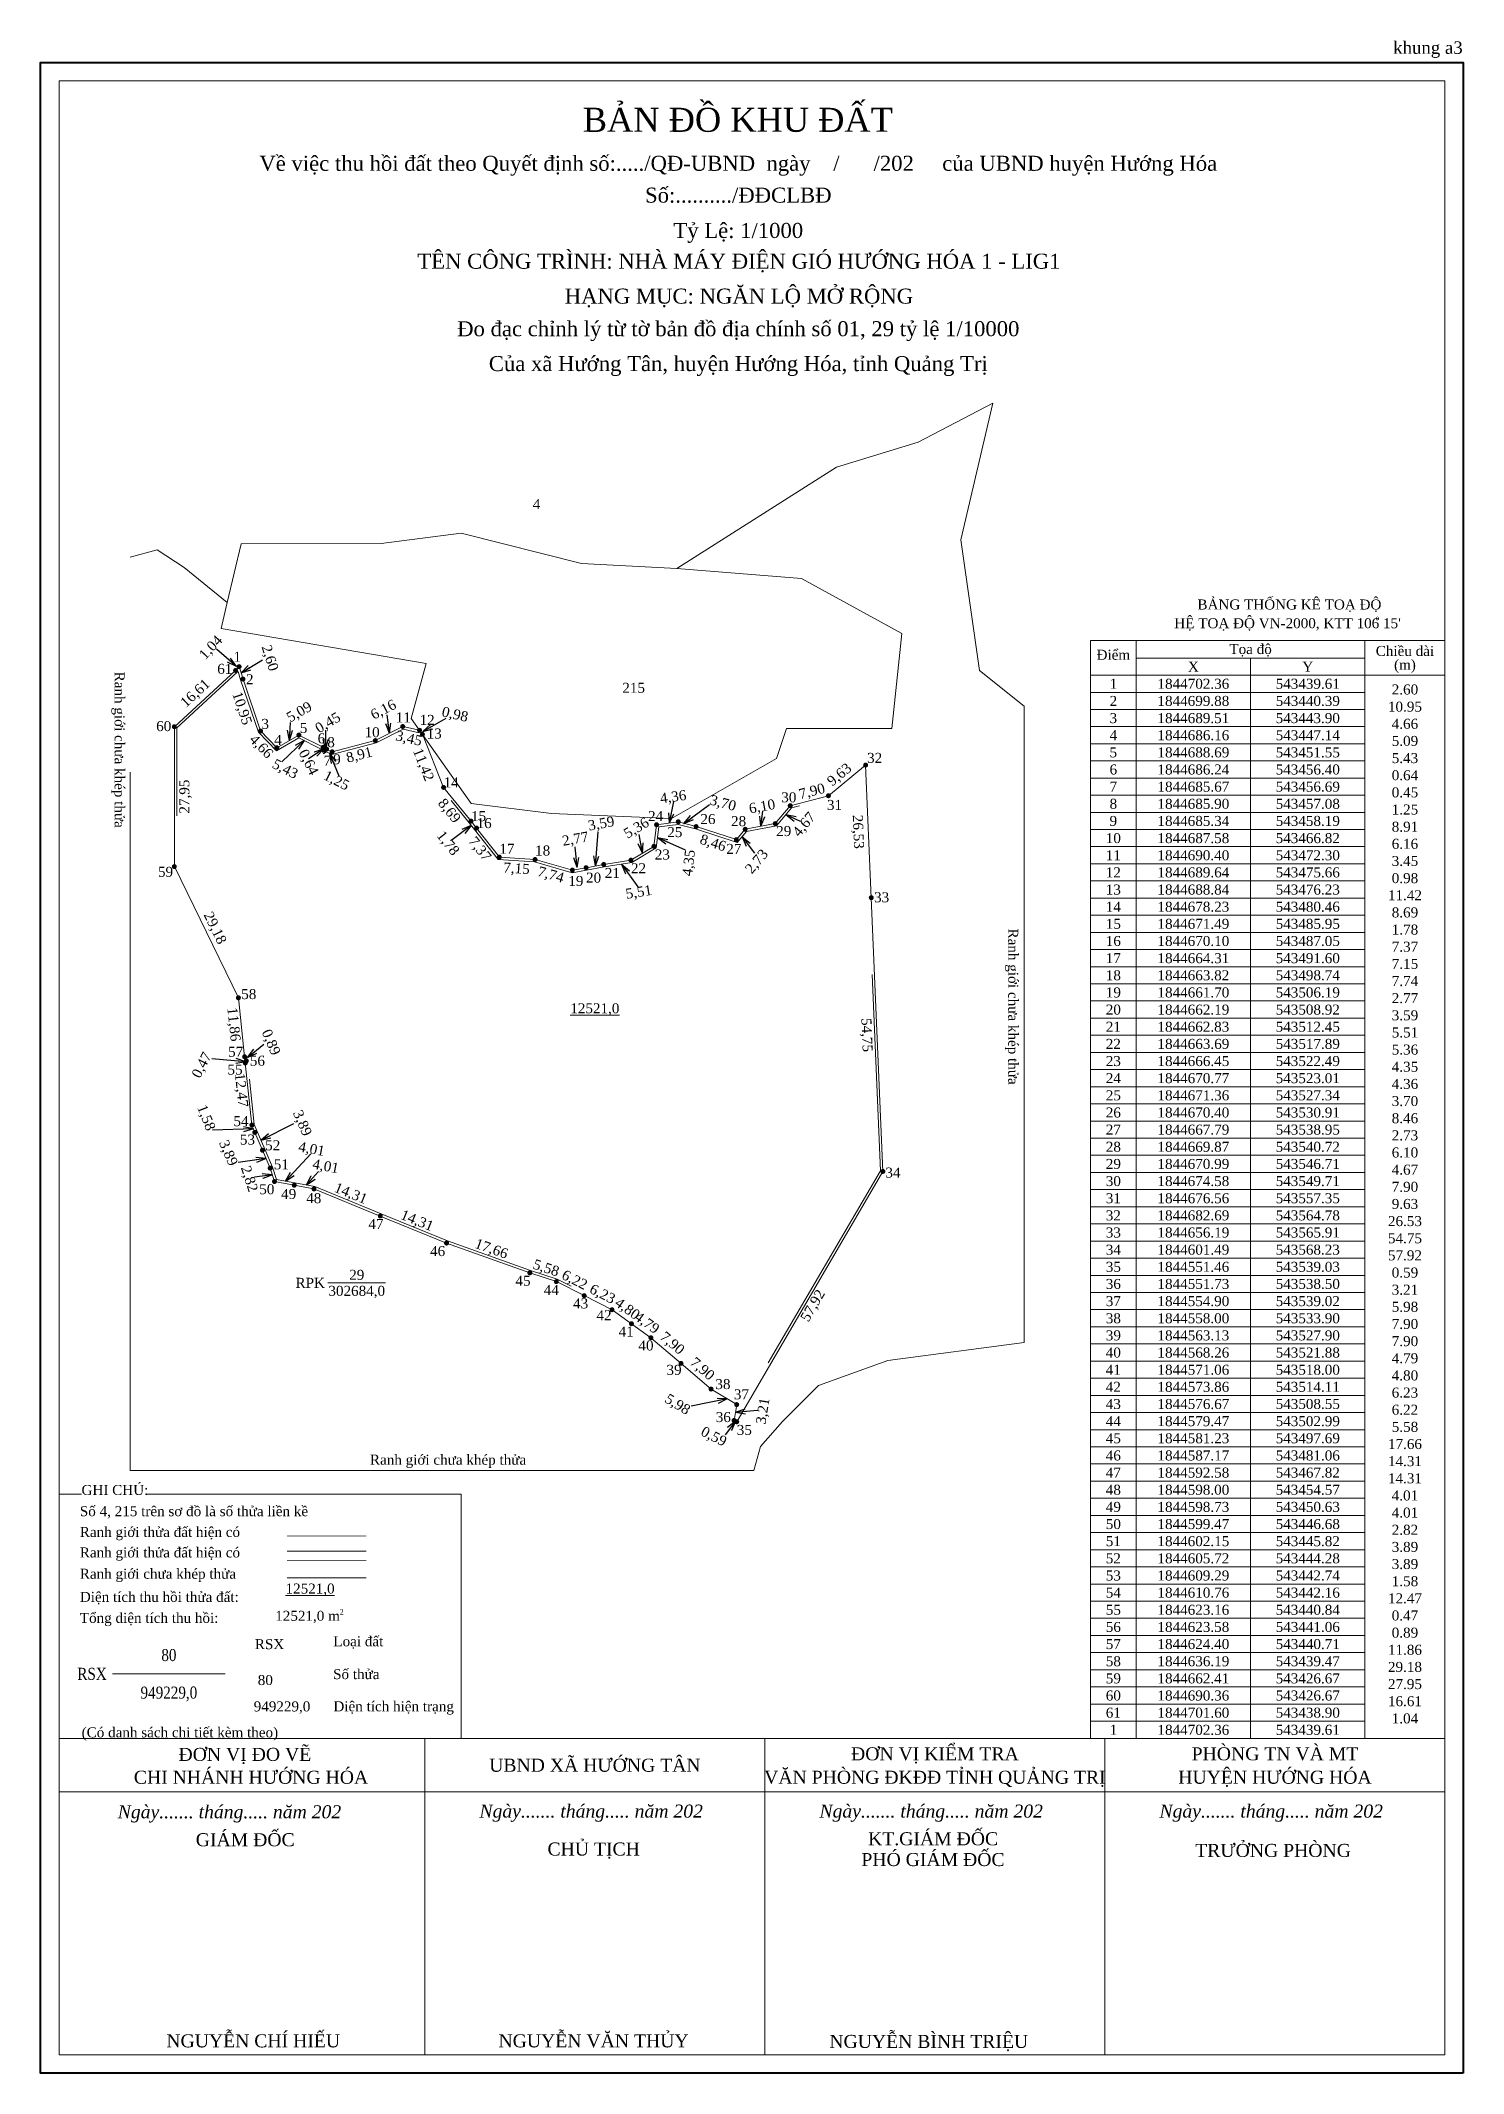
# Model space of a CAD drawing. Header units: metres. Extents: x 543400 to 543684, y 1844421 to 1844827.
import ezdxf
from ezdxf.enums import TextEntityAlignment as Align

# ---------------------------------------------------------------- set-up
doc = ezdxf.new("R2010")
doc.units = ezdxf.units.M
doc.header["$MEASUREMENT"] = 0
doc.linetypes.add('DGN Style 2', pattern=[139.556266, 83.73376, -55.822506])
doc.linetypes.add('DGN Style 3', pattern=[195.378773, 139.556266, -55.822506])
for name, color, linetype, lineweight in [('Level 10', 7, 'Continuous', 0), ('Level 12', 7, 'Continuous', 0), ('Level 13', 7, 'Continuous', 0), ('Level 16', 7, 'Continuous', 0), ('Level 2', 7, 'Continuous', 0), ('Level 20', 7, 'Continuous', 0), ('Level 30', 7, 'Continuous', 0), ('Level 4', 7, 'Continuous', 0), ('Level 5', 7, 'Continuous', 0), ('Level 59', 7, 'Continuous', 0), ('Level 6', 7, 'Continuous', 0), ('Level 63', 7, 'Continuous', 0), ('Level 7', 7, 'Continuous', 0)]:
    doc.layers.add(name, color=color, linetype=linetype, lineweight=lineweight)
doc.styles.get("Standard").update_dxf_attribs({"font": 'VHCOUR.TTF', "height": 0.0015})
doc.styles.add('Style-Times New Roman', font='times.ttf')
doc.styles.add('Style-Times New Roman IF', font='timesi.ttf')
doc.dimstyles.get("Standard").update_dxf_attribs({"dimtxt": 0.18, "dimasz": 0.18, "dimexe": 0.18, "dimexo": 0.0625, "dimgap": 0.09, "dimtad": 0, "dimtih": 1, "dimtoh": 1, "dimdec": 4, "dimzin": 0, "dimdsep": 46, "dimtxsty": 'Standard', "dimcen": 0.09, "dimadec": 0, "dimazin": 0, "dimtfac": 1, "dimtdec": 4, "dimtofl": 0, "dimtmove": 0, "dimatfit": 3, "dimfxl": 1, "dimtolj": 1, "dimtzin": 0, "dimarcsym": 0})

msp = doc.modelspace()

# ---------------------------------------------------------------- texts
at = {"layer": 'Level 13', "color": 5, "linetype": 'Continuous', "style": 'Style-Times New Roman'}
for s, p in [('4', (543499.04, 1844734.84)), ('215', (543518.43, 1844698.13))]:
    msp.add_text(s, height=2, dxfattribs=at).set_placement(p, align=Align.MIDDLE_CENTER)
at = {"layer": 'Level 16', "color": 7, "linetype": 'DGN Style 2', "lineweight": 0, "style": 'Style-Times New Roman'}
for p in [(543414.74, 1844685.75), (543593.27, 1844634.42)]:
    msp.add_text('Ranh giới chưa khép thửa', height=2, rotation=270, dxfattribs=at).set_placement(p, align=Align.CENTER)
msp.add_text('Ranh giới chưa khép thửa', height=2, dxfattribs=at).set_placement((543481.36, 1844542.89), align=Align.CENTER)
at = {"layer": 'Level 30', "color": 5, "linetype": 'DGN Style 2', "lineweight": 0, "style": 'Style-Times New Roman'}
for s, rotation, p in [('1,04', 46.976, (543433.9, 1844706.23)), ('2,60', 287.5314, (543445.82, 1844704.11)), ('16,61', 42.582, (543430.8, 1844697.11)), ('10,95', 288.6763, (543440.25, 1844694.06)), ('5,09', 29.83, (543451.6, 1844693.35)), ('6,16', 27.2464, (543468.41, 1844693.82)), ('0,98', 347.2944, (543482.76, 1844692.87)), ('0,45', 30.6782, (543457.32, 1844691.2)), ('4,66', 314.0544, (543444.08, 1844686.45)), ('8,91', 14.5554, (543463.6, 1844684.78)), ('3,45', 347.2944, (543473.54, 1844688.07)), ('5,43', 333.1963, (543448.84, 1844681.96)), ('0,64', 296.8618, (543453.53, 1844683.3)), ('11,42', 291.7488, (543476.49, 1844682.8)), ('9,63', 39.5201, (543559.5, 1844680.83)), ('27,95', 90, (543428.67, 1844676.39)), ('1,25', 333.3013, (543459.09, 1844679.65)), ('7,90', 14.5194, (543554.03, 1844677.51)), ('8,69', 309.1362, (543481.65, 1844673.6)), ('4,36', 7.7733, (543526.32, 1844676.39)), ('3,70', 344.9533, (543536.3, 1844675.14)), ('6,10', 10.5803, (543544.08, 1844674.47)), ('3,59', 10.277, (543511.95, 1844671.05)), ('5,36', 30.9964, (543518.95, 1844670.16)), ('4,67', 50.1739, (543552.43, 1844670.87)), ('26,53', 272.4238, (543563.35, 1844669.36)), ('1,78', 308.489, (543481.39, 1844667.13)), ('7,37', 308.1777, (543487.76, 1844665.97)), ('2,77', 10.1748, (543506.78, 1844667.99)), ('8,46', 342.0183, (543534.31, 1844667.19)), ('2,73', 49.6846, (543542.98, 1844663.47)), ('7,15', 356.0712, (543495.04, 1844662.07)), ('7,74', 344.1105, (543501.92, 1844660.84)), ('4,35', 83.0338, (543529.4, 1844663.16)), ('5,51', 8.9783, (543519.45, 1844657.36)), ('29,18', 296.0209, (543434.86, 1844650.18)), ('11,86', 276.0298, (543438.61, 1844630.88)), ('0,89', 292.9045, (543446.04, 1844627.32)), ('54,75', 272.4347, (543565.07, 1844628.75)), ('0,47', 62.9459, (543432.09, 1844622.77)), ('12,47', 276.0744, (543440.12, 1844617.73)), ('1,58', 291.4417, (543433.09, 1844612.25)), ('3,89', 293.3648, (543452.29, 1844611.18)), ('3,89', 293.2532, (543437.51, 1844605.21)), ('4,01', 349.5089, (543454.11, 1844606.02)), ('2,82', 287.9081, (543441.71, 1844600.03)), ('4,01', 349.5089, (543456.92, 1844602.58)), ('14,31', 337.746, (543461.95, 1844597.15)), ('14,31', 337.783, (543475.2, 1844591.73)), ('17,66', 340.3406, (543490.05, 1844586.09)), ('5,58', 341.6131, (543500.97, 1844582.25)), ('6,22', 333.2662, (543506.67, 1844579.86)), ('6,23', 333.1832, (543512.23, 1844577.05)), ('57,92', 59.7283, (543554.18, 1844574.71)), ('4,80', 324.2733, (543517.22, 1844574.09)), ('4,79', 324.2163, (543521.11, 1844571.28)), ('7,90', 319.5285, (543526.19, 1844567.22)), ('7,90', 319.489, (543532.2, 1844562.09)), ('5,98', 328.7742, (543527.24, 1844555)), ('3,21', 80.8366, (543544.19, 1844553.63)), ('0,59', 332.9034, (543534.48, 1844548.57))]:
    msp.add_text(s, height=2, rotation=rotation, dxfattribs=at).set_placement(p, align=Align.MIDDLE_CENTER)
at = {"layer": 'Level 59', "color": 250, "linetype": 'Continuous', "lineweight": 13, "style": 'Style-Times New Roman'}
for s, height, p in [('khung a3', 2.488, (543677.12, 1844826.06)), ('ĐƠN VỊ KIỂM TRA', 2.602, (543578.62, 1844485.12)), ('PHÒNG TN VÀ MT', 2.602, (543646.56, 1844485.12)), ('UBND XÃ HƯỚNG TÂN', 2.602, (543510.69, 1844482.84)), ('CHI NHÁNH HƯỚNG HÓA', 2.602, (543441.99, 1844480.43)), ('VĂN PHÒNG ĐKĐĐ TỈNH QUẢNG TRỊ', 2.602, (543578.62, 1844480.44)), ('HUYỆN HƯỚNG HÓA', 2.602, (543646.56, 1844480.44))]:
    msp.add_text(s, height=height, dxfattribs=at).set_placement(p, align=Align.MIDDLE_CENTER)
at = {"layer": 'Level 59', "color": 250, "linetype": 'Continuous', "lineweight": 0, "style": 'Style-Times New Roman'}
for s, height, p in [('BẢN ĐỒ KHU ĐẤT', 4.8108, (543539.25, 1844809.23)), ('Về việc thu hồi đất theo Quyết định số:...../QĐ-UBND  ngày    /      /202     của UBND huyện Hướng Hóa', 3, (543539.34, 1844801.44)), ('Số:........../ĐĐCLBĐ', 3, (543539.34, 1844795.08)), ('Tỷ Lệ: 1/1000', 3, (543539.34, 1844788.02)), ('TÊN CÔNG TRÌNH: NHÀ MÁY ĐIỆN GIÓ HƯỚNG HÓA 1 - LIG1', 3, (543539.47, 1844781.88)), ('Của xã Hướng Tân, huyện Hướng Hóa, tỉnh Quảng Trị', 3, (543539.34, 1844761.42))]:
    msp.add_text(s, height=height, dxfattribs=at).set_placement(p, align=Align.CENTER)
at = {"layer": 'Level 59', "color": 1, "linetype": 'Continuous', "lineweight": 0, "style": 'Style-Times New Roman'}
for s, p in [('HẠNG MỤC: NGĂN LỘ MỞ RỘNG', (543539.47, 1844774.9)), ('Đo đạc chỉnh lý từ tờ bản đồ địa chính số 01, 29 tỷ lệ 1/10000', (543539.34, 1844768.39))]:
    msp.add_text(s, height=3, dxfattribs=at).set_placement(p, align=Align.CENTER)
at = {"layer": 'Level 59', "color": 250, "linetype": 'Continuous', "lineweight": 0, "style": 'Style-Times New Roman'}
for s, p in [('GHI CHÚ:', (543408.13, 1844538.84)), ('Số 4, 215 trên sơ đồ là số thửa liền kề', (543407.79, 1844534.6)), ('Ranh giới thửa đất hiện có', (543407.79, 1844530.45)), ('Ranh giới thửa đất hiện có', (543407.79, 1844526.36)), ('Ranh giới chưa khép thửa', (543407.79, 1844522.1)), ('Diện tích thu hồi thửa đất:', (543407.79, 1844517.48)), ('Tổng diện tích thu hồi:', (543407.79, 1844513.28)), ('Loại đất', (543458.44, 1844508.61)), ('Số thửa', (543458.39, 1844502.04)), ('Diện tích hiện trạng', (543458.45, 1844495.61)), ('(Có danh sách chi tiết kèm theo)', (543408.15, 1844490.4))]:
    msp.add_text(s, height=2, dxfattribs=at).set_placement(p, align=Align.TOP_LEFT)
for s, height, p in [('12521,0 m', 2, (543453.28, 1844512.69)), ('2', 1.11, (543460.09, 1844513.45)), ('80', 2, (543444.85, 1844499.86)), ('949229,0', 2, (543448.18, 1844494.59))]:
    msp.add_text(s, height=height, dxfattribs=at).set_placement(p, align=Align.MIDDLE_CENTER)
msp.add_text('RSX', height=2, dxfattribs=at).set_placement((543448.63, 1844507.03), align=Align.MIDDLE_RIGHT)
at = {"layer": 'Level 59', "color": 250, "linetype": 'Continuous', "lineweight": 0}
for s, style, p in [('Ngày....... tháng..... năm 202   ', 'Style-Times New Roman IF', (543535.22, 1844472.37)), ('Ngày....... tháng..... năm 202   ', 'Style-Times New Roman IF', (543603.15, 1844472.37)), ('Ngày....... tháng..... năm 202   ', 'Style-Times New Roman IF', (543671.08, 1844472.37)), ('Ngày....... tháng..... năm 202   ', 'Style-Times New Roman IF', (543462.96, 1844472.23)), ('GIÁM ĐỐC', 'Style-Times New Roman', (543450.71, 1844466.65)), ('CHỦ TỊCH', 'Style-Times New Roman', (543519.67, 1844464.79)), ('KT.GIÁM ĐỐC', 'Style-Times New Roman', (543591.25, 1844466.84)), ('TRƯỞNG PHÒNG', 'Style-Times New Roman', (543661.73, 1844464.51)), ('PHÓ GIÁM ĐỐC', 'Style-Times New Roman', (543592.54, 1844462.69)), ('NGUYỄN CHÍ HIẾU', 'Style-Times New Roman', (543459.78, 1844426.46)), ('NGUYỄN VĂN THỦY', 'Style-Times New Roman', (543529.41, 1844426.46)), ('NGUYỄN BÌNH TRIỆU', 'Style-Times New Roman', (543597.26, 1844426.34))]:
    msp.add_text(s, height=2.602, dxfattribs=dict(at, style=style)).set_placement(p, align=Align.RIGHT)
at = {"layer": 'Level 59', "color": 250, "linetype": 'Continuous', "lineweight": 13, "insert": (543440.76, 1844484.68), "char_height": 2.602, "width": 68.0914, "attachment_point": 5, "line_spacing_factor": 0.604495, "style": 'Style-Times New Roman'}
msp.add_mtext('ĐƠN VỊ ĐO VẼ', dxfattribs=at)
at = {"layer": 'Level 63', "color": 1, "style": 'Style-Times New Roman'}
for s, p in [('Tọa độ', (543641.69, 1844705.88)), ('Chiều dài', (543672.53, 1844705.5)), ('Điểm', (543614.27, 1844704.74)), ('X', (543630.26, 1844702.36)), ('Y', (543653.11, 1844702.36)), ('(m)', (543672.53, 1844702.75)), ('1', (543614.27, 1844698.94)), ('1844702.36', (543630.26, 1844698.94)), ('543439.61', (543653.11, 1844698.94)), ('2.60', (543672.53, 1844697.8)), ('2', (543614.27, 1844695.51)), ('1844699.88', (543630.26, 1844695.51)), ('543440.39', (543653.11, 1844695.51)), ('10.95', (543672.53, 1844694.37)), ('3', (543614.27, 1844692.08)), ('1844689.51', (543630.26, 1844692.08)), ('543443.90', (543653.11, 1844692.08)), ('4.66', (543672.53, 1844690.94)), ('4', (543614.27, 1844688.66)), ('5', (543614.27, 1844685.23)), ('1844686.16', (543630.26, 1844688.66)), ('1844688.69', (543630.26, 1844685.23)), ('543447.14', (543653.11, 1844688.66)), ('543451.55', (543653.11, 1844685.23)), ('5.09', (543672.53, 1844687.52)), ('6', (543614.27, 1844681.81)), ('1844686.24', (543630.26, 1844681.81)), ('543456.40', (543653.11, 1844681.81)), ('5.43', (543672.53, 1844684.09)), ('7', (543614.27, 1844678.38)), ('1844685.67', (543630.26, 1844678.38)), ('543456.69', (543653.11, 1844678.38)), ('0.64', (543672.53, 1844680.66)), ('0.45', (543672.53, 1844677.24)), ('8', (543614.27, 1844674.95)), ('1844685.90', (543630.26, 1844674.95)), ('543457.08', (543653.11, 1844674.95)), ('1.25', (543672.53, 1844673.81)), ('9', (543614.27, 1844671.53)), ('1844685.34', (543630.26, 1844671.53)), ('543458.19', (543653.11, 1844671.53)), ('8.91', (543672.53, 1844670.38)), ('10', (543614.27, 1844668.1)), ('1844687.58', (543630.26, 1844668.1)), ('543466.82', (543653.11, 1844668.1)), ('6.16', (543672.53, 1844666.96)), ('11', (543614.27, 1844664.67)), ('12', (543614.27, 1844661.25)), ('1844690.40', (543630.26, 1844664.67)), ('1844689.64', (543630.26, 1844661.25)), ('543472.30', (543653.11, 1844664.67)), ('543475.66', (543653.11, 1844661.25)), ('3.45', (543672.53, 1844663.53)), ('13', (543614.27, 1844657.82)), ('1844688.84', (543630.26, 1844657.82)), ('543476.23', (543653.11, 1844657.82)), ('0.98', (543672.53, 1844660.1)), ('14', (543614.27, 1844654.39)), ('1844678.23', (543630.26, 1844654.39)), ('543480.46', (543653.11, 1844654.39)), ('11.42', (543672.53, 1844656.68)), ('8.69', (543672.53, 1844653.25)), ('15', (543614.27, 1844650.97)), ('1844671.49', (543630.26, 1844650.97)), ('543485.95', (543653.11, 1844650.97)), ('1.78', (543672.53, 1844649.82)), ('16', (543614.27, 1844647.54)), ('1844670.10', (543630.26, 1844647.54)), ('543487.05', (543653.11, 1844647.54)), ('7.37', (543672.53, 1844646.4)), ('17', (543614.27, 1844644.11)), ('18', (543614.27, 1844640.69)), ('1844664.31', (543630.26, 1844644.11)), ('1844663.82', (543630.26, 1844640.69)), ('543491.60', (543653.11, 1844644.11)), ('543498.74', (543653.11, 1844640.69)), ('7.15', (543672.53, 1844642.97)), ('19', (543614.27, 1844637.26)), ('1844661.70', (543630.26, 1844637.26)), ('543506.19', (543653.11, 1844637.26)), ('7.74', (543672.53, 1844639.54)), ('20', (543614.27, 1844633.83)), ('1844662.19', (543630.26, 1844633.83)), ('543508.92', (543653.11, 1844633.83)), ('2.77', (543672.53, 1844636.12)), ('3.59', (543672.53, 1844632.69)), ('21', (543614.27, 1844630.41)), ('1844662.83', (543630.26, 1844630.41)), ('543512.45', (543653.11, 1844630.41)), ('5.51', (543672.53, 1844629.26)), ('22', (543614.27, 1844626.98)), ('1844663.69', (543630.26, 1844626.98)), ('543517.89', (543653.11, 1844626.98)), ('5.36', (543672.53, 1844625.84)), ('23', (543614.27, 1844623.55)), ('1844666.45', (543630.26, 1844623.55)), ('543522.49', (543653.11, 1844623.55)), ('4.35', (543672.53, 1844622.41)), ('24', (543614.27, 1844620.13)), ('25', (543614.27, 1844616.7)), ('1844670.77', (543630.26, 1844620.13)), ('1844671.36', (543630.26, 1844616.7)), ('543523.01', (543653.11, 1844620.13)), ('543527.34', (543653.11, 1844616.7)), ('4.36', (543672.53, 1844618.98)), ('26', (543614.27, 1844613.27)), ('1844670.40', (543630.26, 1844613.27)), ('543530.91', (543653.11, 1844613.27)), ('8.46', (543672.53, 1844612.13)), ('3.70', (543672.53, 1844615.56)), ('27', (543614.27, 1844609.85)), ('1844667.79', (543630.26, 1844609.85)), ('543538.95', (543653.11, 1844609.85)), ('2.73', (543672.53, 1844608.7)), ('28', (543614.27, 1844606.42)), ('1844669.87', (543630.26, 1844606.42)), ('543540.72', (543653.11, 1844606.42)), ('6.10', (543672.53, 1844605.28)), ('29', (543614.27, 1844602.99)), ('1844670.99', (543630.26, 1844602.99)), ('543546.71', (543653.11, 1844602.99)), ('4.67', (543672.53, 1844601.85)), ('30', (543614.27, 1844599.57)), ('31', (543614.27, 1844596.14)), ('1844674.58', (543630.26, 1844599.57)), ('1844676.56', (543630.26, 1844596.14)), ('543549.71', (543653.11, 1844599.57)), ('543557.35', (543653.11, 1844596.14)), ('7.90', (543672.53, 1844598.42)), ('32', (543614.27, 1844592.71)), ('1844682.69', (543630.26, 1844592.71)), ('543564.78', (543653.11, 1844592.71)), ('9.63', (543672.53, 1844595)), ('33', (543614.27, 1844589.29)), ('1844656.19', (543630.26, 1844589.29)), ('543565.91', (543653.11, 1844589.29)), ('26.53', (543672.53, 1844591.57)), ('54.75', (543672.53, 1844588.14)), ('34', (543614.27, 1844585.86)), ('1844601.49', (543630.26, 1844585.86)), ('543568.23', (543653.11, 1844585.86)), ('57.92', (543672.53, 1844584.72)), ('35', (543614.27, 1844582.43)), ('1844551.46', (543630.26, 1844582.43)), ('543539.03', (543653.11, 1844582.43)), ('0.59', (543672.53, 1844581.29)), ('36', (543614.27, 1844579.01)), ('37', (543614.27, 1844575.58)), ('1844551.73', (543630.26, 1844579.01)), ('1844554.90', (543630.26, 1844575.58)), ('543538.50', (543653.11, 1844579.01)), ('543539.02', (543653.11, 1844575.58)), ('3.21', (543672.53, 1844577.86)), ('38', (543614.27, 1844572.15)), ('1844558.00', (543630.26, 1844572.15)), ('543533.90', (543653.11, 1844572.15)), ('5.98', (543672.53, 1844574.44)), ('39', (543614.27, 1844568.73)), ('1844563.13', (543630.26, 1844568.73)), ('543527.90', (543653.11, 1844568.73)), ('7.90', (543672.53, 1844571.01)), ('7.90', (543672.53, 1844567.58)), ('40', (543614.27, 1844565.3)), ('1844568.26', (543630.26, 1844565.3)), ('543521.88', (543653.11, 1844565.3)), ('4.79', (543672.53, 1844564.16)), ('41', (543614.27, 1844561.87)), ('1844571.06', (543630.26, 1844561.87)), ('543518.00', (543653.11, 1844561.87)), ('4.80', (543672.53, 1844560.73)), ('42', (543614.27, 1844558.45)), ('1844573.86', (543630.26, 1844558.45)), ('543514.11', (543653.11, 1844558.45)), ('6.23', (543672.53, 1844557.3)), ('43', (543614.27, 1844555.02)), ('44', (543614.27, 1844551.59)), ('1844576.67', (543630.26, 1844555.02)), ('1844579.47', (543630.26, 1844551.59)), ('543508.55', (543653.11, 1844555.02)), ('543502.99', (543653.11, 1844551.59)), ('6.22', (543672.53, 1844553.88)), ('45', (543614.27, 1844548.17)), ('1844581.23', (543630.26, 1844548.17)), ('543497.69', (543653.11, 1844548.17)), ('5.58', (543672.53, 1844550.45)), ('46', (543614.27, 1844544.74)), ('1844587.17', (543630.26, 1844544.74)), ('543481.06', (543653.11, 1844544.74)), ('17.66', (543672.53, 1844547.02)), ('14.31', (543672.53, 1844543.6)), ('47', (543614.27, 1844541.31)), ('1844592.58', (543630.26, 1844541.31)), ('543467.82', (543653.11, 1844541.31)), ('14.31', (543672.53, 1844540.17)), ('48', (543614.27, 1844537.89)), ('1844598.00', (543630.26, 1844537.89)), ('543454.57', (543653.11, 1844537.89)), ('4.01', (543672.53, 1844536.74)), ('49', (543614.27, 1844534.46)), ('50', (543614.27, 1844531.03)), ('1844598.73', (543630.26, 1844534.46)), ('1844599.47', (543630.26, 1844531.03)), ('543450.63', (543653.11, 1844534.46)), ('543446.68', (543653.11, 1844531.03)), ('4.01', (543672.53, 1844533.32)), ('51', (543614.27, 1844527.61)), ('1844602.15', (543630.26, 1844527.61)), ('543445.82', (543653.11, 1844527.61)), ('2.82', (543672.53, 1844529.89)), ('52', (543614.27, 1844524.18)), ('1844605.72', (543630.26, 1844524.18)), ('543444.28', (543653.11, 1844524.18)), ('3.89', (543672.53, 1844526.46)), ('3.89', (543672.53, 1844523.04)), ('53', (543614.27, 1844520.75)), ('1844609.29', (543630.26, 1844520.75)), ('543442.74', (543653.11, 1844520.75)), ('1.58', (543672.53, 1844519.61)), ('54', (543614.27, 1844517.33)), ('1844610.76', (543630.26, 1844517.33)), ('543442.16', (543653.11, 1844517.33)), ('12.47', (543672.53, 1844516.18)), ('55', (543614.27, 1844513.9)), ('1844623.16', (543630.26, 1844513.9)), ('543440.84', (543653.11, 1844513.9)), ('0.47', (543672.53, 1844512.76)), ('56', (543614.27, 1844510.47)), ('57', (543614.27, 1844507.05)), ('1844623.58', (543630.26, 1844510.47)), ('1844624.40', (543630.26, 1844507.05)), ('543441.06', (543653.11, 1844510.47)), ('543440.71', (543653.11, 1844507.05)), ('0.89', (543672.53, 1844509.33)), ('58', (543614.27, 1844503.62)), ('1844636.19', (543630.26, 1844503.62)), ('543439.47', (543653.11, 1844503.62)), ('29.18', (543672.53, 1844502.48)), ('11.86', (543672.53, 1844505.91)), ('59', (543614.27, 1844500.19)), ('1844662.41', (543630.26, 1844500.19)), ('543426.67', (543653.11, 1844500.19)), ('27.95', (543672.53, 1844499.05)), ('60', (543614.27, 1844496.77)), ('1844690.36', (543630.26, 1844496.77)), ('543426.67', (543653.11, 1844496.77)), ('16.61', (543672.53, 1844495.63)), ('61', (543614.27, 1844493.34)), ('1844701.60', (543630.26, 1844493.34)), ('543438.90', (543653.11, 1844493.34)), ('1.04', (543672.53, 1844492.2)), ('1', (543614.27, 1844489.91)), ('1844702.36', (543630.26, 1844489.91)), ('543439.61', (543653.11, 1844489.91))]:
    msp.add_text(s, height=2, dxfattribs=at).set_placement(p, align=Align.MIDDLE_CENTER)

# ---------------------------------------------------------------- blocks, each defined once
blk = doc.blocks.new('*U109')
at = {"layer": 'Level 59', "color": 7, "linetype": 'Continuous', "lineweight": 0, "style": 'Style-Times New Roman'}
for s, height, p in [('BẢNG THỐNG KÊ TOẠ ĐỘ', 2, (-17.45, 2.87)), ("HỆ TOẠ ĐỘ VN-2000, KTT 106 15'", 2, (-22.07, -0.87)), ('o', 1, (18.13, -0.3))]:
    blk.add_text(s, height=height, dxfattribs=at).set_placement(p, align=Align.TOP_LEFT)
blk = doc.blocks.new('N_THUA_81')
at = {"layer": 'Level 59', "color": 250, "linetype": 'Continuous', "lineweight": 0}
blk.add_line((-23.28, 0), (34.3, 0), dxfattribs=at)
at = {"layer": 'Level 59', "color": 250, "linetype": 'Continuous', "lineweight": 0, "style": 'Style-Times New Roman'}
for s, p in [('80', (5.51, 8)), ('949229,0', (5.51, -8))]:
    blk.add_text(s, height=5.122, dxfattribs=at).set_placement(p, align=Align.MIDDLE_CENTER)
blk.add_text('RSX', height=5.122, dxfattribs=at).set_placement((-26.28, 0), align=Align.MIDDLE_RIGHT)
blk = doc.blocks.new('DDCT')
at = {"layer": 'Level 7', "color": 3, "linetype": 'Continuous', "lineweight": 30}
blk.add_point((0, 0), dxfattribs=at)
blk = doc.blocks.new('SHMIA')
at = {"layer": 'Level 12', "color": 2, "linetype": 'Continuous', "lineweight": 0, "style": 'Style-Times New Roman'}
blk.add_text('1', height=2, dxfattribs=at).set_placement((0, 0))
blk = doc.blocks.new('SHMIA_1')
at = {"layer": 'Level 12', "color": 2, "linetype": 'Continuous', "lineweight": 0, "style": 'Style-Times New Roman'}
blk.add_text('2', height=2, dxfattribs=at).set_placement((0, 0))
blk = doc.blocks.new('SHMIA_2')
at = {"layer": 'Level 12', "color": 2, "linetype": 'Continuous', "lineweight": 0, "style": 'Style-Times New Roman'}
blk.add_text('3', height=2, dxfattribs=at).set_placement((0, 0))
blk = doc.blocks.new('SHMIA_3')
at = {"layer": 'Level 12', "color": 2, "linetype": 'Continuous', "lineweight": 0, "style": 'Style-Times New Roman'}
blk.add_text('4', height=2, dxfattribs=at).set_placement((0, 0))
blk = doc.blocks.new('SHMIA_4')
at = {"layer": 'Level 12', "color": 2, "linetype": 'Continuous', "lineweight": 0, "style": 'Style-Times New Roman'}
blk.add_text('5', height=2, dxfattribs=at).set_placement((0, 0))
blk = doc.blocks.new('SHMIA_5')
at = {"layer": 'Level 12', "color": 2, "linetype": 'Continuous', "lineweight": 0, "style": 'Style-Times New Roman'}
blk.add_text('6', height=2, dxfattribs=at).set_placement((0, 0))
blk = doc.blocks.new('SHMIA_6')
at = {"layer": 'Level 12', "color": 2, "linetype": 'Continuous', "lineweight": 0, "style": 'Style-Times New Roman'}
blk.add_text('7', height=2, dxfattribs=at).set_placement((0, 0))
blk = doc.blocks.new('SHMIA_7')
at = {"layer": 'Level 12', "color": 2, "linetype": 'Continuous', "lineweight": 0, "style": 'Style-Times New Roman'}
blk.add_text('8', height=2, dxfattribs=at).set_placement((0, 0))
blk = doc.blocks.new('SHMIA_8')
at = {"layer": 'Level 12', "color": 2, "linetype": 'Continuous', "lineweight": 0, "style": 'Style-Times New Roman'}
blk.add_text('9', height=2, dxfattribs=at).set_placement((0, 0))
blk = doc.blocks.new('SHMIA_9')
at = {"layer": 'Level 12', "color": 2, "linetype": 'Continuous', "lineweight": 0, "style": 'Style-Times New Roman'}
blk.add_text('10', height=2, dxfattribs=at).set_placement((0, 0))
blk = doc.blocks.new('SHMIA_10')
at = {"layer": 'Level 12', "color": 2, "linetype": 'Continuous', "lineweight": 0, "style": 'Style-Times New Roman'}
blk.add_text('11', height=2, dxfattribs=at).set_placement((0, 0))
blk = doc.blocks.new('SHMIA_11')
at = {"layer": 'Level 12', "color": 2, "linetype": 'Continuous', "lineweight": 0, "style": 'Style-Times New Roman'}
blk.add_text('12', height=2, dxfattribs=at).set_placement((0, 0))
blk = doc.blocks.new('SHMIA_12')
at = {"layer": 'Level 12', "color": 2, "linetype": 'Continuous', "lineweight": 0, "style": 'Style-Times New Roman'}
blk.add_text('13', height=2, dxfattribs=at).set_placement((0, 0))
blk = doc.blocks.new('SHMIA_13')
at = {"layer": 'Level 12', "color": 2, "linetype": 'Continuous', "lineweight": 0, "style": 'Style-Times New Roman'}
blk.add_text('14', height=2, dxfattribs=at).set_placement((0, 0))
blk = doc.blocks.new('SHMIA_14')
at = {"layer": 'Level 12', "color": 2, "linetype": 'Continuous', "lineweight": 0, "style": 'Style-Times New Roman'}
blk.add_text('15', height=2, dxfattribs=at).set_placement((0, 0))
blk = doc.blocks.new('SHMIA_15')
at = {"layer": 'Level 12', "color": 2, "linetype": 'Continuous', "lineweight": 0, "style": 'Style-Times New Roman'}
blk.add_text('16', height=2, dxfattribs=at).set_placement((0, 0))
blk = doc.blocks.new('SHMIA_16')
at = {"layer": 'Level 12', "color": 2, "linetype": 'Continuous', "lineweight": 0, "style": 'Style-Times New Roman'}
blk.add_text('17', height=2, dxfattribs=at).set_placement((0, 0))
blk = doc.blocks.new('SHMIA_17')
at = {"layer": 'Level 12', "color": 2, "linetype": 'Continuous', "lineweight": 0, "style": 'Style-Times New Roman'}
blk.add_text('18', height=2, dxfattribs=at).set_placement((0, 0))
blk = doc.blocks.new('SHMIA_18')
at = {"layer": 'Level 12', "color": 2, "linetype": 'Continuous', "lineweight": 0, "style": 'Style-Times New Roman'}
blk.add_text('19', height=2, dxfattribs=at).set_placement((0, 0))
blk = doc.blocks.new('SHMIA_19')
at = {"layer": 'Level 12', "color": 2, "linetype": 'Continuous', "lineweight": 0, "style": 'Style-Times New Roman'}
blk.add_text('20', height=2, dxfattribs=at).set_placement((0, 0))
blk = doc.blocks.new('SHMIA_20')
at = {"layer": 'Level 12', "color": 2, "linetype": 'Continuous', "lineweight": 0, "style": 'Style-Times New Roman'}
blk.add_text('21', height=2, dxfattribs=at).set_placement((0, 0))
blk = doc.blocks.new('SHMIA_21')
at = {"layer": 'Level 12', "color": 2, "linetype": 'Continuous', "lineweight": 0, "style": 'Style-Times New Roman'}
blk.add_text('22', height=2, dxfattribs=at).set_placement((0, 0))
blk = doc.blocks.new('SHMIA_22')
at = {"layer": 'Level 12', "color": 2, "linetype": 'Continuous', "lineweight": 0, "style": 'Style-Times New Roman'}
blk.add_text('23', height=2, dxfattribs=at).set_placement((0, 0))
blk = doc.blocks.new('SHMIA_23')
at = {"layer": 'Level 12', "color": 2, "linetype": 'Continuous', "lineweight": 0, "style": 'Style-Times New Roman'}
blk.add_text('24', height=2, dxfattribs=at).set_placement((0, 0))
blk = doc.blocks.new('SHMIA_24')
at = {"layer": 'Level 12', "color": 2, "linetype": 'Continuous', "lineweight": 0, "style": 'Style-Times New Roman'}
blk.add_text('25', height=2, dxfattribs=at).set_placement((0, 0))
blk = doc.blocks.new('SHMIA_25')
at = {"layer": 'Level 12', "color": 2, "linetype": 'Continuous', "lineweight": 0, "style": 'Style-Times New Roman'}
blk.add_text('26', height=2, dxfattribs=at).set_placement((0, 0))
blk = doc.blocks.new('SHMIA_26')
at = {"layer": 'Level 12', "color": 2, "linetype": 'Continuous', "lineweight": 0, "style": 'Style-Times New Roman'}
blk.add_text('27', height=2, dxfattribs=at).set_placement((0, 0))
blk = doc.blocks.new('SHMIA_27')
at = {"layer": 'Level 12', "color": 2, "linetype": 'Continuous', "lineweight": 0, "style": 'Style-Times New Roman'}
blk.add_text('28', height=2, dxfattribs=at).set_placement((0, 0))
blk = doc.blocks.new('SHMIA_28')
at = {"layer": 'Level 12', "color": 2, "linetype": 'Continuous', "lineweight": 0, "style": 'Style-Times New Roman'}
blk.add_text('29', height=2, dxfattribs=at).set_placement((0, 0))
blk = doc.blocks.new('SHMIA_29')
at = {"layer": 'Level 12', "color": 2, "linetype": 'Continuous', "lineweight": 0, "style": 'Style-Times New Roman'}
blk.add_text('30', height=2, dxfattribs=at).set_placement((0, 0))
blk = doc.blocks.new('SHMIA_30')
at = {"layer": 'Level 12', "color": 2, "linetype": 'Continuous', "lineweight": 0, "style": 'Style-Times New Roman'}
blk.add_text('31', height=2, dxfattribs=at).set_placement((0, 0))
blk = doc.blocks.new('SHMIA_31')
at = {"layer": 'Level 12', "color": 2, "linetype": 'Continuous', "lineweight": 0, "style": 'Style-Times New Roman'}
blk.add_text('32', height=2, dxfattribs=at).set_placement((0, 0))
blk = doc.blocks.new('SHMIA_32')
at = {"layer": 'Level 12', "color": 2, "linetype": 'Continuous', "lineweight": 0, "style": 'Style-Times New Roman'}
blk.add_text('33', height=2, dxfattribs=at).set_placement((0, 0))
blk = doc.blocks.new('SHMIA_33')
at = {"layer": 'Level 12', "color": 2, "linetype": 'Continuous', "lineweight": 0, "style": 'Style-Times New Roman'}
blk.add_text('34', height=2, dxfattribs=at).set_placement((0, 0))
blk = doc.blocks.new('SHMIA_34')
at = {"layer": 'Level 12', "color": 2, "linetype": 'Continuous', "lineweight": 0, "style": 'Style-Times New Roman'}
blk.add_text('35', height=2, dxfattribs=at).set_placement((0, 0))
blk = doc.blocks.new('SHMIA_35')
at = {"layer": 'Level 12', "color": 2, "linetype": 'Continuous', "lineweight": 0, "style": 'Style-Times New Roman'}
blk.add_text('36', height=2, dxfattribs=at).set_placement((0, 0))
blk = doc.blocks.new('SHMIA_36')
at = {"layer": 'Level 12', "color": 2, "linetype": 'Continuous', "lineweight": 0, "style": 'Style-Times New Roman'}
blk.add_text('37', height=2, dxfattribs=at).set_placement((0, 0))
blk = doc.blocks.new('SHMIA_37')
at = {"layer": 'Level 12', "color": 2, "linetype": 'Continuous', "lineweight": 0, "style": 'Style-Times New Roman'}
blk.add_text('38', height=2, dxfattribs=at).set_placement((0, 0))
blk = doc.blocks.new('SHMIA_38')
at = {"layer": 'Level 12', "color": 2, "linetype": 'Continuous', "lineweight": 0, "style": 'Style-Times New Roman'}
blk.add_text('39', height=2, dxfattribs=at).set_placement((0, 0))
blk = doc.blocks.new('SHMIA_39')
at = {"layer": 'Level 12', "color": 2, "linetype": 'Continuous', "lineweight": 0, "style": 'Style-Times New Roman'}
blk.add_text('40', height=2, dxfattribs=at).set_placement((0, 0))
blk = doc.blocks.new('SHMIA_40')
at = {"layer": 'Level 12', "color": 2, "linetype": 'Continuous', "lineweight": 0, "style": 'Style-Times New Roman'}
blk.add_text('41', height=2, dxfattribs=at).set_placement((0, 0))
blk = doc.blocks.new('SHMIA_41')
at = {"layer": 'Level 12', "color": 2, "linetype": 'Continuous', "lineweight": 0, "style": 'Style-Times New Roman'}
blk.add_text('42', height=2, dxfattribs=at).set_placement((0, 0))
blk = doc.blocks.new('SHMIA_42')
at = {"layer": 'Level 12', "color": 2, "linetype": 'Continuous', "lineweight": 0, "style": 'Style-Times New Roman'}
blk.add_text('43', height=2, dxfattribs=at).set_placement((0, 0))
blk = doc.blocks.new('SHMIA_43')
at = {"layer": 'Level 12', "color": 2, "linetype": 'Continuous', "lineweight": 0, "style": 'Style-Times New Roman'}
blk.add_text('44', height=2, dxfattribs=at).set_placement((0, 0))
blk = doc.blocks.new('SHMIA_44')
at = {"layer": 'Level 12', "color": 2, "linetype": 'Continuous', "lineweight": 0, "style": 'Style-Times New Roman'}
blk.add_text('45', height=2, dxfattribs=at).set_placement((0, 0))
blk = doc.blocks.new('SHMIA_45')
at = {"layer": 'Level 12', "color": 2, "linetype": 'Continuous', "lineweight": 0, "style": 'Style-Times New Roman'}
blk.add_text('46', height=2, dxfattribs=at).set_placement((0, 0))
blk = doc.blocks.new('SHMIA_46')
at = {"layer": 'Level 12', "color": 2, "linetype": 'Continuous', "lineweight": 0, "style": 'Style-Times New Roman'}
blk.add_text('47', height=2, dxfattribs=at).set_placement((0, 0))
blk = doc.blocks.new('SHMIA_47')
at = {"layer": 'Level 12', "color": 2, "linetype": 'Continuous', "lineweight": 0, "style": 'Style-Times New Roman'}
blk.add_text('48', height=2, dxfattribs=at).set_placement((0, 0))
blk = doc.blocks.new('SHMIA_48')
at = {"layer": 'Level 12', "color": 2, "linetype": 'Continuous', "lineweight": 0, "style": 'Style-Times New Roman'}
blk.add_text('49', height=2, dxfattribs=at).set_placement((0, 0))
blk = doc.blocks.new('SHMIA_49')
at = {"layer": 'Level 12', "color": 2, "linetype": 'Continuous', "lineweight": 0, "style": 'Style-Times New Roman'}
blk.add_text('50', height=2, dxfattribs=at).set_placement((0, 0))
blk = doc.blocks.new('SHMIA_50')
at = {"layer": 'Level 12', "color": 2, "linetype": 'Continuous', "lineweight": 0, "style": 'Style-Times New Roman'}
blk.add_text('51', height=2, dxfattribs=at).set_placement((0, 0))
blk = doc.blocks.new('SHMIA_51')
at = {"layer": 'Level 12', "color": 2, "linetype": 'Continuous', "lineweight": 0, "style": 'Style-Times New Roman'}
blk.add_text('52', height=2, dxfattribs=at).set_placement((0, 0))
blk = doc.blocks.new('SHMIA_52')
at = {"layer": 'Level 12', "color": 2, "linetype": 'Continuous', "lineweight": 0, "style": 'Style-Times New Roman'}
blk.add_text('53', height=2, dxfattribs=at).set_placement((0, 0))
blk = doc.blocks.new('SHMIA_53')
at = {"layer": 'Level 12', "color": 2, "linetype": 'Continuous', "lineweight": 0, "style": 'Style-Times New Roman'}
blk.add_text('54', height=2, dxfattribs=at).set_placement((0, 0))
blk = doc.blocks.new('SHMIA_54')
at = {"layer": 'Level 12', "color": 2, "linetype": 'Continuous', "lineweight": 0, "style": 'Style-Times New Roman'}
blk.add_text('55', height=2, dxfattribs=at).set_placement((0, 0))
blk = doc.blocks.new('SHMIA_55')
at = {"layer": 'Level 12', "color": 2, "linetype": 'Continuous', "lineweight": 0, "style": 'Style-Times New Roman'}
blk.add_text('56', height=2, dxfattribs=at).set_placement((0, 0))
blk = doc.blocks.new('SHMIA_56')
at = {"layer": 'Level 12', "color": 2, "linetype": 'Continuous', "lineweight": 0, "style": 'Style-Times New Roman'}
blk.add_text('57', height=2, dxfattribs=at).set_placement((0, 0))
blk = doc.blocks.new('SHMIA_57')
at = {"layer": 'Level 12', "color": 2, "linetype": 'Continuous', "lineweight": 0, "style": 'Style-Times New Roman'}
blk.add_text('58', height=2, dxfattribs=at).set_placement((0, 0))
blk = doc.blocks.new('SHMIA_58')
at = {"layer": 'Level 12', "color": 2, "linetype": 'Continuous', "lineweight": 0, "style": 'Style-Times New Roman'}
blk.add_text('59', height=2, dxfattribs=at).set_placement((0, 0))
blk = doc.blocks.new('SHMIA_59')
at = {"layer": 'Level 12', "color": 2, "linetype": 'Continuous', "lineweight": 0, "style": 'Style-Times New Roman'}
blk.add_text('60', height=2, dxfattribs=at).set_placement((0, 0))
blk = doc.blocks.new('SHMIA_60')
at = {"layer": 'Level 12', "color": 2, "linetype": 'Continuous', "lineweight": 0, "style": 'Style-Times New Roman'}
blk.add_text('61', height=2, dxfattribs=at).set_placement((0, 0))
blk = doc.blocks.new('N_THUA_102')
at = {"layer": 'Level 13', "color": 2, "linetype": 'Continuous'}
blk.add_line((-4.57, 0), (6.94, 0), dxfattribs=at)
at = {"layer": 'Level 13', "color": 5, "linetype": 'Continuous', "style": 'Style-Times New Roman'}
blk.add_text('29', height=2, dxfattribs=at).set_placement((1.18, 1.6), align=Align.MIDDLE_CENTER)
at = {"layer": 'Level 2', "color": 3, "linetype": 'Continuous', "style": 'Style-Times New Roman'}
blk.add_text('RPK', height=2, dxfattribs=at).set_placement((-5.17, 0), align=Align.MIDDLE_RIGHT)
at = {"layer": 'Level 4', "color": 1, "linetype": 'Continuous', "style": 'Style-Times New Roman'}
blk.add_text('302684,0', height=2, dxfattribs=at).set_placement((1.18, -1.6), align=Align.MIDDLE_CENTER)
blk = doc.blocks.new('TerminatorOpen_0.5')
at = {"color": 0, "linetype": 'ByBlock', "lineweight": -2}
for q in [(-1, 0.25), (-1, 0), (-1, -0.25)]:
    blk.add_line((0, 0), q, dxfattribs=at)
blk = doc.blocks.new('*U174')
at = {"layer": 'Level 5', "color": 5, "linetype": 'Continuous', "style": 'Style-Times New Roman'}
blk.add_text('%%u12521,0%%U', height=2, dxfattribs=at).set_placement((-4.75, -0.94))
at = {"layer": 'Level 6', "color": 5, "linetype": 'Continuous', "style": 'Style-Times New Roman'}
blk.add_text('%%u12521,0%%U', height=2, dxfattribs=at).set_placement((-4.75, -0.94))

# ---------------------------------------------------------------- hatches: boundary and pattern name
at = {"layer": 'Level 20', "linetype": 'DGN Style 2', "lineweight": 0}
h = msp.add_hatch(color=1, dxfattribs=at)
edge = h.paths.add_edge_path()
edge.add_arc((543439.61, 1844702.36), 0.5, 0, 360)
h = msp.add_hatch(color=1, dxfattribs=at)
edge = h.paths.add_edge_path()
edge.add_arc((543438.9, 1844701.6), 0.5, 0, 360)
h = msp.add_hatch(color=1, dxfattribs=at)
edge = h.paths.add_edge_path()
edge.add_arc((543440.39, 1844699.88), 0.5, 0, 360)
h = msp.add_hatch(color=1, dxfattribs=at)
edge = h.paths.add_edge_path()
edge.add_arc((543426.67, 1844690.36), 0.5, 0, 360)
h = msp.add_hatch(color=1, dxfattribs=at)
edge = h.paths.add_edge_path()
edge.add_arc((543472.3, 1844690.4), 0.5, 0, 360)
h = msp.add_hatch(color=1, dxfattribs=at)
edge = h.paths.add_edge_path()
edge.add_arc((543443.9, 1844689.51), 0.5, 0, 360)
h = msp.add_hatch(color=1, dxfattribs=at)
edge = h.paths.add_edge_path()
edge.add_arc((543447.14, 1844686.16), 0.5, 0, 360)
h = msp.add_hatch(color=1, dxfattribs=at)
edge = h.paths.add_edge_path()
edge.add_arc((543451.55, 1844688.69), 0.5, 0, 360)
h = msp.add_hatch(color=1, dxfattribs=at)
edge = h.paths.add_edge_path()
edge.add_arc((543456.4, 1844686.24), 0.5, 0, 360)
h = msp.add_hatch(color=1, dxfattribs=at)
edge = h.paths.add_edge_path()
edge.add_arc((543457.08, 1844685.9), 0.5, 0, 360)
h = msp.add_hatch(color=1, dxfattribs=at)
edge = h.paths.add_edge_path()
edge.add_arc((543466.82, 1844687.58), 0.5, 0, 360)
h = msp.add_hatch(color=1, dxfattribs=at)
edge = h.paths.add_edge_path()
edge.add_arc((543475.66, 1844689.64), 0.5, 0, 360)
h = msp.add_hatch(color=1, dxfattribs=at)
edge = h.paths.add_edge_path()
edge.add_arc((543476.23, 1844688.84), 0.5, 0, 360)
h = msp.add_hatch(color=1, dxfattribs=at)
edge = h.paths.add_edge_path()
edge.add_arc((543456.69, 1844685.67), 0.5, 0, 360)
h = msp.add_hatch(color=1, dxfattribs=at)
edge = h.paths.add_edge_path()
edge.add_arc((543458.19, 1844685.34), 0.5, 0, 360)
h = msp.add_hatch(color=1, dxfattribs=at)
edge = h.paths.add_edge_path()
edge.add_arc((543564.78, 1844682.69), 0.5, 0, 360)
h = msp.add_hatch(color=1, dxfattribs=at)
edge = h.paths.add_edge_path()
edge.add_arc((543480.46, 1844678.23), 0.5, 0, 360)
h = msp.add_hatch(color=1, dxfattribs=at)
edge = h.paths.add_edge_path()
edge.add_arc((543549.71, 1844674.58), 0.5, 0, 360)
h = msp.add_hatch(color=1, dxfattribs=at)
edge = h.paths.add_edge_path()
edge.add_arc((543557.35, 1844676.56), 0.5, 0, 360)
h = msp.add_hatch(color=1, dxfattribs=at)
edge = h.paths.add_edge_path()
edge.add_arc((543485.95, 1844671.49), 0.5, 0, 360)
h = msp.add_hatch(color=1, dxfattribs=at)
edge = h.paths.add_edge_path()
edge.add_arc((543487.05, 1844670.1), 0.5, 0, 360)
h = msp.add_hatch(color=1, dxfattribs=at)
edge = h.paths.add_edge_path()
edge.add_arc((543523.01, 1844670.77), 0.5, 0, 360)
h = msp.add_hatch(color=1, dxfattribs=at)
edge = h.paths.add_edge_path()
edge.add_arc((543527.34, 1844671.36), 0.5, 0, 360)
h = msp.add_hatch(color=1, dxfattribs=at)
edge = h.paths.add_edge_path()
edge.add_arc((543530.91, 1844670.4), 0.5, 0, 360)
h = msp.add_hatch(color=1, dxfattribs=at)
edge = h.paths.add_edge_path()
edge.add_arc((543540.72, 1844669.87), 0.5, 0, 360)
h = msp.add_hatch(color=1, dxfattribs=at)
edge = h.paths.add_edge_path()
edge.add_arc((543546.71, 1844670.99), 0.5, 0, 360)
h = msp.add_hatch(color=1, dxfattribs=at)
edge = h.paths.add_edge_path()
edge.add_arc((543522.49, 1844666.45), 0.5, 0, 360)
h = msp.add_hatch(color=1, dxfattribs=at)
edge = h.paths.add_edge_path()
edge.add_arc((543538.95, 1844667.79), 0.5, 0, 360)
h = msp.add_hatch(color=1, dxfattribs=at)
edge = h.paths.add_edge_path()
edge.add_arc((543426.67, 1844662.41), 0.5, 0, 360)
h = msp.add_hatch(color=1, dxfattribs=at)
edge = h.paths.add_edge_path()
edge.add_arc((543491.6, 1844664.31), 0.5, 0, 360)
h = msp.add_hatch(color=1, dxfattribs=at)
edge = h.paths.add_edge_path()
edge.add_arc((543498.74, 1844663.82), 0.5, 0, 360)
h = msp.add_hatch(color=1, dxfattribs=at)
edge = h.paths.add_edge_path()
edge.add_arc((543506.19, 1844661.7), 0.5, 0, 360)
h = msp.add_hatch(color=1, dxfattribs=at)
edge = h.paths.add_edge_path()
edge.add_arc((543508.92, 1844662.19), 0.5, 0, 360)
h = msp.add_hatch(color=1, dxfattribs=at)
edge = h.paths.add_edge_path()
edge.add_arc((543512.45, 1844662.83), 0.5, 0, 360)
h = msp.add_hatch(color=1, dxfattribs=at)
edge = h.paths.add_edge_path()
edge.add_arc((543517.89, 1844663.69), 0.5, 0, 360)
h = msp.add_hatch(color=1, dxfattribs=at)
edge = h.paths.add_edge_path()
edge.add_arc((543565.91, 1844656.19), 0.5, 0, 360)
h = msp.add_hatch(color=1, dxfattribs=at)
edge = h.paths.add_edge_path()
edge.add_arc((543439.47, 1844636.19), 0.5, 0, 360)
h = msp.add_hatch(color=1, dxfattribs=at)
edge = h.paths.add_edge_path()
edge.add_arc((543440.71, 1844624.4), 0.5, 0, 360)
h = msp.add_hatch(color=1, dxfattribs=at)
edge = h.paths.add_edge_path()
edge.add_arc((543440.84, 1844623.16), 0.5, 0, 360)
h = msp.add_hatch(color=1, dxfattribs=at)
edge = h.paths.add_edge_path()
edge.add_arc((543441.06, 1844623.58), 0.5, 0, 360)
h = msp.add_hatch(color=1, dxfattribs=at)
edge = h.paths.add_edge_path()
edge.add_arc((543442.16, 1844610.76), 0.5, 0, 360)
h = msp.add_hatch(color=1, dxfattribs=at)
edge = h.paths.add_edge_path()
edge.add_arc((543442.74, 1844609.29), 0.5, 0, 360)
h = msp.add_hatch(color=1, dxfattribs=at)
edge = h.paths.add_edge_path()
edge.add_arc((543444.28, 1844605.72), 0.5, 0, 360)
h = msp.add_hatch(color=1, dxfattribs=at)
edge = h.paths.add_edge_path()
edge.add_arc((543445.82, 1844602.15), 0.5, 0, 360)
h = msp.add_hatch(color=1, dxfattribs=at)
edge = h.paths.add_edge_path()
edge.add_arc((543568.23, 1844601.49), 0.5, 0, 360)
h = msp.add_hatch(color=1, dxfattribs=at)
edge = h.paths.add_edge_path()
edge.add_arc((543446.68, 1844599.47), 0.5, 0, 360)
h = msp.add_hatch(color=1, dxfattribs=at)
edge = h.paths.add_edge_path()
edge.add_arc((543450.63, 1844598.73), 0.5, 0, 360)
h = msp.add_hatch(color=1, dxfattribs=at)
edge = h.paths.add_edge_path()
edge.add_arc((543454.57, 1844598), 0.5, 0, 360)
h = msp.add_hatch(color=1, dxfattribs=at)
edge = h.paths.add_edge_path()
edge.add_arc((543467.82, 1844592.58), 0.5, 0, 360)
h = msp.add_hatch(color=1, dxfattribs=at)
edge = h.paths.add_edge_path()
edge.add_arc((543481.06, 1844587.17), 0.5, 0, 360)
h = msp.add_hatch(color=1, dxfattribs=at)
edge = h.paths.add_edge_path()
edge.add_arc((543497.69, 1844581.23), 0.5, 0, 360)
h = msp.add_hatch(color=1, dxfattribs=at)
edge = h.paths.add_edge_path()
edge.add_arc((543502.99, 1844579.47), 0.5, 0, 360)
h = msp.add_hatch(color=1, dxfattribs=at)
edge = h.paths.add_edge_path()
edge.add_arc((543508.55, 1844576.67), 0.5, 0, 360)
h = msp.add_hatch(color=1, dxfattribs=at)
edge = h.paths.add_edge_path()
edge.add_arc((543514.11, 1844573.86), 0.5, 0, 360)
h = msp.add_hatch(color=1, dxfattribs=at)
edge = h.paths.add_edge_path()
edge.add_arc((543518, 1844571.06), 0.5, 0, 360)
h = msp.add_hatch(color=1, dxfattribs=at)
edge = h.paths.add_edge_path()
edge.add_arc((543521.88, 1844568.26), 0.5, 0, 360)
h = msp.add_hatch(color=1, dxfattribs=at)
edge = h.paths.add_edge_path()
edge.add_arc((543527.9, 1844563.13), 0.5, 0, 360)
h = msp.add_hatch(color=1, dxfattribs=at)
edge = h.paths.add_edge_path()
edge.add_arc((543533.9, 1844558), 0.5, 0, 360)
h = msp.add_hatch(color=1, dxfattribs=at)
edge = h.paths.add_edge_path()
edge.add_arc((543538.5, 1844551.73), 0.5, 0, 360)
h = msp.add_hatch(color=1, dxfattribs=at)
edge = h.paths.add_edge_path()
edge.add_arc((543539.02, 1844554.9), 0.5, 0, 360)
h = msp.add_hatch(color=1, dxfattribs=at)
edge = h.paths.add_edge_path()
edge.add_arc((543539.03, 1844551.46), 0.5, 0, 360)

# ---------------------------------------------------------------- linework, layer by layer
at = {"layer": 'Level 10', "color": 7, "linetype": 'Continuous', "lineweight": 0}
for p, q in [((543575.28, 1844747.23), (543590.22, 1844755)), ((543590.22, 1844755), (543583.82, 1844727.69)), ((543558.96, 1844742.24), (543575.28, 1844747.23)), ((543527.04, 1844722), (543558.96, 1844742.24)), ((543437.23, 1844715.15), (543440.04, 1844726.92)), ((543440.04, 1844726.92), (543468, 1844727)), ((543468, 1844727), (543484, 1844729)), ((543484, 1844729), (543508, 1844723)), ((543583.82, 1844727.69), (543587.54, 1844701.6)), ((543417.82, 1844724.22), (543423.25, 1844725.73)), ((543423.25, 1844725.73), (543428.61, 1844722.19)), ((543508, 1844723), (543527.04, 1844722)), ((543428.61, 1844722.19), (543437.23, 1844715.15)), ((543587.54, 1844701.6), (543596.42, 1844694.43))]:
    msp.add_line(p, q, dxfattribs=at)
at = {"layer": 'Level 10', "color": 7, "linetype": 'Continuous', "flags": 128}
msp.add_lwpolyline([(543527.04, 1844722), (543552, 1844720), (543572, 1844709), (543570, 1844690), (543549, 1844690), (543547, 1844684), (543526, 1844672), (543502, 1844673), (543486, 1844675), (543474, 1844692), (543477, 1844703), (543436, 1844710), (543437.23, 1844715.15)], dxfattribs=at)
at = {"layer": 'Level 10', "color": 7, "flags": 128}
msp.add_lwpolyline([(543596.42, 1844567.32), (543569.19, 1844563.69), (543555.38, 1844558.71), (543548.2, 1844551.53), (543543.78, 1844546.55), (543542.47, 1844541.75)], dxfattribs=at)
at = {"layer": 'Level 16', "color": 5, "linetype": 'DGN Style 3', "lineweight": 0}
for p, q in [((543417.82, 1844541.75), (543417.82, 1844724.22)), ((543596.42, 1844567.32), (543596.42, 1844694.43)), ((543542.47, 1844541.75), (543417.82, 1844541.75))]:
    msp.add_line(p, q, dxfattribs=at)
at = {"layer": 'Level 16', "color": 7, "linetype": 'DGN Style 2', "lineweight": 0}
msp.add_line((543449.2, 1844520.31), (543465.02, 1844520.31), dxfattribs=at)
at = {"layer": 'Level 16', "color": 7, "linetype": 'DGN Style 2', "lineweight": 0, "flags": 128}
msp.add_lwpolyline([(543475.55, 1844689.16), (543472.36, 1844689.88), (543467, 1844687.11), (543458.13, 1844684.81), (543457.1, 1844685.33), (543456.48, 1844684.97), (543456.03, 1844685.87), (543451.57, 1844688.13), (543447.05, 1844685.54), (543443.46, 1844689.25), (543439.92, 1844699.73), (543439.39, 1844701.4), (543439.25, 1844701.25), (543427.17, 1844690.14), (543427.17, 1844662.53), (543439.95, 1844636.33), (543441.2, 1844624.52), (543441.61, 1844623.56), (543441.36, 1844623.06), (543442.65, 1844610.88), (543443.2, 1844609.48), (543444.74, 1844605.91), (543446.29, 1844602.32), (543447.07, 1844599.9), (543454.71, 1844598.49), (543468.01, 1844593.05), (543481.24, 1844587.64), (543497.85, 1844581.71), (543503.18, 1844579.94), (543508.77, 1844577.12), (543514.37, 1844574.29), (543518.29, 1844571.47), (543522.19, 1844568.66), (543528.22, 1844563.51), (543534.2, 1844558.41), (543539.56, 1844555.15), (543539.16, 1844552.68), (543567.73, 1844601.61), (543565.41, 1844656.17), (543564.33, 1844681.67), (543557.58, 1844676.11), (543549.99, 1844674.14), (543546.98, 1844670.53), (543540.98, 1844669.41), (543539.11, 1844667.21), (543530.77, 1844669.92), (543527.3, 1844670.85), (543523.46, 1844670.33), (543522.95, 1844666.15), (543518.07, 1844663.21), (543512.53, 1844662.34), (543509.01, 1844661.7), (543506.16, 1844661.19), (543498.65, 1844663.33), (543491.35, 1844663.83), (543486.66, 1844669.79), (543485.56, 1844671.18), (543480.03, 1844677.98), (543475.76, 1844688.66)], dxfattribs=at)
at = {"layer": 'Level 30', "color": 5, "linetype": 'Continuous', "lineweight": 0}
msp.add_line((543475.66, 1844689.64), (543476.23, 1844688.84), dxfattribs=at)
at = {"layer": 'Level 30', "color": 5, "lineweight": 0, "flags": 128}
msp.add_lwpolyline([(543475.66, 1844689.64), (543472.3, 1844690.4), (543466.82, 1844687.58), (543458.19, 1844685.34), (543457.08, 1844685.9), (543456.69, 1844685.67), (543456.4, 1844686.24), (543451.55, 1844688.69), (543447.14, 1844686.16), (543443.9, 1844689.51), (543440.39, 1844699.88), (543439.61, 1844702.36), (543438.9, 1844701.6), (543426.67, 1844690.36), (543426.67, 1844662.41), (543439.47, 1844636.19), (543440.71, 1844624.4), (543441.06, 1844623.58), (543440.84, 1844623.16), (543442.16, 1844610.76), (543442.74, 1844609.29), (543444.28, 1844605.72), (543445.82, 1844602.15), (543446.68, 1844599.47), (543450.63, 1844598.73), (543454.57, 1844598), (543467.82, 1844592.58), (543481.06, 1844587.17), (543497.69, 1844581.23), (543502.99, 1844579.47), (543508.55, 1844576.67), (543514.11, 1844573.86), (543518, 1844571.06), (543521.88, 1844568.26), (543527.9, 1844563.13), (543533.9, 1844558), (543539.02, 1844554.9), (543538.5, 1844551.73), (543539.03, 1844551.46), (543568.23, 1844601.49), (543565.91, 1844656.19), (543564.78, 1844682.69), (543557.35, 1844676.56), (543549.71, 1844674.58), (543546.71, 1844670.99), (543540.72, 1844669.87), (543538.95, 1844667.79), (543530.91, 1844670.4), (543527.34, 1844671.36), (543523.01, 1844670.77), (543522.49, 1844666.45), (543517.89, 1844663.69), (543512.45, 1844662.83), (543508.92, 1844662.19), (543506.19, 1844661.7), (543498.74, 1844663.82), (543491.6, 1844664.31), (543487.05, 1844670.1), (543485.95, 1844671.49), (543480.46, 1844678.23), (543476.23, 1844688.84)], dxfattribs=at)
at = {"layer": 'Level 59', "color": 250, "linetype": 'Continuous', "lineweight": 0}
for p, q in [((543403.63, 1844537.03), (543408.13, 1844537.03)), ((543420.93, 1844537.03), (543484, 1844537.03)), ((543484, 1844488.2), (543484, 1844537.03)), ((543403.63, 1844488.2), (543403.63, 1844528.85))]:
    msp.add_line(p, q, dxfattribs=at)
at = {"layer": 'Level 59', "color": 250, "linetype": 'DGN Style 2', "lineweight": 13}
msp.add_line((543449.2, 1844525.59), (543465.02, 1844525.59), dxfattribs=at)
at = {"layer": 'Level 59', "color": 250}
for p, q in [((543403.64, 1844488.2), (543680.52, 1844488.2)), ((543403.64, 1844424.94), (543403.64, 1844488.2)), ((543476.72, 1844424.94), (543476.72, 1844488.2)), ((543544.66, 1844424.94), (543544.66, 1844488.2)), ((543544.66, 1844424.94), (543544.66, 1844488.2)), ((543612.59, 1844424.94), (543612.59, 1844488.2)), ((543612.59, 1844424.94), (543612.59, 1844488.2)), ((543680.52, 1844424.94), (543680.52, 1844488.2)), ((543403.64, 1844477.49), (543476.72, 1844477.49)), ((543476.72, 1844477.49), (543544.66, 1844477.49)), ((543544.66, 1844477.49), (543612.59, 1844477.49)), ((543612.59, 1844477.49), (543680.52, 1844477.49))]:
    msp.add_line(p, q, dxfattribs=at)
at = {"layer": 'Level 59', "color": 250, "linetype": 'Continuous', "lineweight": 40, "flags": 128}
msp.add_lwpolyline([(543684.19, 1844421.27), (543399.96, 1844421.27), (543399.96, 1844823.11), (543684.19, 1844823.11), (543684.19, 1844421.27)], close=True, dxfattribs=at)
msp.add_lwpolyline([(543684.19, 1844421.27), (543399.96, 1844421.27), (543399.96, 1844823.11), (543684.19, 1844823.11), (543684.19, 1844421.27)], close=True, dxfattribs=at)
at = {"layer": 'Level 59', "color": 250, "linetype": 'Continuous', "lineweight": 13, "flags": 128}
msp.add_lwpolyline([(543680.52, 1844424.94), (543403.63, 1844424.94), (543403.63, 1844819.44), (543680.52, 1844819.44), (543680.52, 1844424.94)], close=True, dxfattribs=at)
at = {"layer": 'Level 59', "color": 250, "linetype": 'Continuous', "lineweight": 0, "ltscale": 0.043634, "const_width": 0.109, "flags": 128}
for points in [[(543449.2, 1844528.64), (543465.02, 1844528.64)], [(543449.2, 1844523.72), (543465.02, 1844523.72)]]:
    msp.add_lwpolyline(points, dxfattribs=at)
at = {"layer": 'Level 63', "color": 1, "lineweight": 0}
for p, q in [((543680.52, 1844711.21), (543680.52, 1844488.2)), ((543609.7, 1844707.6), (543680.52, 1844707.6)), ((543609.7, 1844707.6), (543609.7, 1844488.2)), ((543618.84, 1844707.6), (543618.84, 1844488.2)), ((543664.53, 1844707.6), (543664.53, 1844488.2)), ((543618.84, 1844704.08), (543664.53, 1844704.08)), ((543641.69, 1844704.08), (543641.69, 1844488.2)), ((543609.7, 1844700.65), (543680.52, 1844700.65)), ((543609.7, 1844697.22), (543664.53, 1844697.22)), ((543609.7, 1844693.8), (543664.53, 1844693.8)), ((543609.7, 1844690.37), (543664.53, 1844690.37)), ((543609.7, 1844686.94), (543664.53, 1844686.94)), ((543609.7, 1844683.52), (543664.53, 1844683.52)), ((543609.7, 1844680.09), (543664.53, 1844680.09)), ((543609.7, 1844676.67), (543664.53, 1844676.67)), ((543609.7, 1844673.24), (543664.53, 1844673.24)), ((543609.7, 1844669.81), (543664.53, 1844669.81)), ((543609.7, 1844666.39), (543664.53, 1844666.39)), ((543609.7, 1844662.96), (543664.53, 1844662.96)), ((543609.7, 1844659.53), (543664.53, 1844659.53)), ((543609.7, 1844656.11), (543664.53, 1844656.11)), ((543609.7, 1844652.68), (543664.53, 1844652.68)), ((543609.7, 1844649.25), (543664.53, 1844649.25)), ((543609.7, 1844645.83), (543664.53, 1844645.83)), ((543609.7, 1844642.4), (543664.53, 1844642.4)), ((543609.7, 1844638.97), (543664.53, 1844638.97)), ((543609.7, 1844635.55), (543664.53, 1844635.55)), ((543609.7, 1844632.12), (543664.53, 1844632.12)), ((543609.7, 1844628.69), (543664.53, 1844628.69)), ((543609.7, 1844625.27), (543664.53, 1844625.27)), ((543609.7, 1844621.84), (543664.53, 1844621.84)), ((543609.7, 1844618.41), (543664.53, 1844618.41)), ((543609.7, 1844614.99), (543664.53, 1844614.99)), ((543609.7, 1844611.56), (543664.53, 1844611.56)), ((543609.7, 1844608.13), (543664.53, 1844608.13)), ((543609.7, 1844604.71), (543664.53, 1844604.71)), ((543609.7, 1844601.28), (543664.53, 1844601.28)), ((543609.7, 1844597.85), (543664.53, 1844597.85)), ((543609.7, 1844594.43), (543664.53, 1844594.43)), ((543609.7, 1844591), (543664.53, 1844591)), ((543609.7, 1844587.57), (543664.53, 1844587.57)), ((543609.7, 1844584.15), (543664.53, 1844584.15)), ((543609.7, 1844580.72), (543664.53, 1844580.72)), ((543609.7, 1844577.29), (543664.53, 1844577.29)), ((543609.7, 1844573.87), (543664.53, 1844573.87)), ((543609.7, 1844570.44), (543664.53, 1844570.44)), ((543609.7, 1844567.01), (543664.53, 1844567.01)), ((543609.7, 1844563.59), (543664.53, 1844563.59)), ((543609.7, 1844560.16), (543664.53, 1844560.16)), ((543609.7, 1844556.73), (543664.53, 1844556.73)), ((543609.7, 1844553.31), (543664.53, 1844553.31)), ((543609.7, 1844549.88), (543664.53, 1844549.88)), ((543609.7, 1844546.45), (543664.53, 1844546.45)), ((543609.7, 1844543.03), (543664.53, 1844543.03)), ((543609.7, 1844539.6), (543664.53, 1844539.6)), ((543609.7, 1844536.17), (543664.53, 1844536.17)), ((543609.7, 1844532.75), (543664.53, 1844532.75)), ((543609.7, 1844529.32), (543664.53, 1844529.32)), ((543609.7, 1844525.89), (543664.53, 1844525.89)), ((543609.7, 1844522.47), (543664.53, 1844522.47)), ((543609.7, 1844519.04), (543664.53, 1844519.04)), ((543609.7, 1844515.61), (543664.53, 1844515.61)), ((543609.7, 1844512.19), (543664.53, 1844512.19)), ((543609.7, 1844508.76), (543664.53, 1844508.76)), ((543609.7, 1844505.33), (543664.53, 1844505.33)), ((543609.7, 1844501.91), (543664.53, 1844501.91)), ((543609.7, 1844498.48), (543664.53, 1844498.48)), ((543609.7, 1844495.05), (543664.53, 1844495.05)), ((543609.7, 1844491.63), (543664.53, 1844491.63)), ((543609.7, 1844488.2), (543680.52, 1844488.2))]:
    msp.add_line(p, q, dxfattribs=at)

# ---------------------------------------------------------------- block references
at = {"layer": 'Level 12', "color": 2, "linetype": 'Continuous', "lineweight": 0}
for name, p in [('SHMIA_60', (543435.24, 1844700.92)), ('SHMIA', (543438.49, 1844703.33)), ('SHMIA_1', (543440.99, 1844698.84)), ('SHMIA_59', (543423.04, 1844689.48)), ('SHMIA_2', (543444.07, 1844689.92)), ('SHMIA_4', (543451.74, 1844689.1)), ('SHMIA_9', (543464.67, 1844688.26)), ('SHMIA_10', (543470.89, 1844691.21)), ('SHMIA_11', (543475.66, 1844690.72)), ('SHMIA_3', (543446.62, 1844686.72)), ('SHMIA_5', (543455.3, 1844687.04)), ('SHMIA_7', (543457.22, 1844686.27)), ('SHMIA_12', (543477.07, 1844688)), ('SHMIA_6', (543456.49, 1844682.58)), ('SHMIA_8', (543458.41, 1844682.85)), ('SHMIA_31', (543565.07, 1844683.13)), ('SHMIA_13', (543480.46, 1844678.23)), ('SHMIA_29', (543547.93, 1844675.25)), ('SHMIA_30', (543557.05, 1844673.73)), ('SHMIA_14', (543485.95, 1844671.49)), ('SHMIA_15', (543487.05, 1844670.1)), ('SHMIA_23', (543521.31, 1844671.5)), ('SHMIA_24', (543525.16, 1844668.3)), ('SHMIA_25', (543531.77, 1844670.91)), ('SHMIA_27', (543537.89, 1844670.49)), ('SHMIA_28', (543546.9, 1844668.51)), ('SHMIA_16', (543491.6, 1844664.97)), ('SHMIA_17', (543498.74, 1844664.62)), ('SHMIA_26', (543536.94, 1844664.94)), ('SHMIA_58', (543423.4, 1844660.36)), ('SHMIA_20', (543512.67, 1844660.14)), ('SHMIA_21', (543517.89, 1844661.08)), ('SHMIA_22', (543522.66, 1844663.82)), ('SHMIA_18', (543505.38, 1844658.54)), ('SHMIA_19', (543508.92, 1844659.2)), ('SHMIA_32', (543566.47, 1844655.27)), ('SHMIA_57', (543440.04, 1844635.93)), ('SHMIA_56', (543437.4, 1844624.4)), ('SHMIA_54', (543437.29, 1844620.85)), ('SHMIA_55', (543441.76, 1844622.62)), ('SHMIA_53', (543438.48, 1844610.54)), ('SHMIA_52', (543439.77, 1844606.86)), ('SHMIA_51', (543444.82, 1844605.72)), ('SHMIA_50', (543446.54, 1844601.91)), ('SHMIA_33', (543568.73, 1844600.26)), ('SHMIA_49', (543443.64, 1844596.94)), ('SHMIA_48', (543448, 1844595.98)), ('SHMIA_47', (543453.02, 1844595.15)), ('SHMIA_46', (543465.43, 1844589.99)), ('SHMIA_45', (543477.77, 1844584.58)), ('SHMIA_44', (543494.82, 1844578.65)), ('SHMIA_43', (543500.48, 1844576.82)), ('SHMIA_42', (543506.34, 1844574.12)), ('SHMIA_41', (543511.01, 1844571.75)), ('SHMIA_40', (543515.43, 1844568.49)), ('SHMIA_39', (543519.39, 1844565.71)), ('SHMIA_38', (543524.99, 1844560.84)), ('SHMIA_37', (543534.76, 1844558)), ('SHMIA_36', (543538.46, 1844555.95)), ('SHMIA_35', (543534.84, 1844551.41)), ('SHMIA_34', (543539.03, 1844548.84))]:
    msp.add_blockref(name, p, dxfattribs=at)
at = {"layer": 'Level 16', "color": 7, "linetype": 'Continuous', "lineweight": 0, "xscale": 2, "yscale": 2, "zscale": 2}
for p, rotation in [((543469.67, 1844689.05), 277.6736853918241), ((543449.66, 1844687.61), 265.9362225068341), ((543456.54, 1844685.97), 33.8491802524979), ((543456.92, 1844685.81), 270), ((543543.87, 1844670.46), 262.6074587941803), ((543548.87, 1844672.8), 155.199169375214), ((543520.21, 1844665.08), 280.6297462296865), ((543446.25, 1844600.8), 7.30050954256884), ((543453.09, 1844598.79), 228.9213769989082), ((543538.81, 1844551.58), 52.43100863011573)]:
    msp.add_blockref('TerminatorOpen_0.5', p, dxfattribs=dict(at, rotation=rotation))
at = {"layer": 'Level 2', "color": 3, "linetype": 'Continuous'}
msp.add_blockref('N_THUA_102', (543461.93, 1844579.23), dxfattribs=at)
at = {"layer": 'Level 59', "color": 7, "linetype": 'Continuous', "lineweight": 0}
msp.add_blockref('*U109', (543648.52, 1844712.91), dxfattribs=at)
at = {"layer": 'Level 59', "color": 250, "linetype": 'Continuous', "lineweight": 0, "xscale": 0.3904424165264685, "yscale": 0.4689658657368633, "zscale": 0.3904424165264685}
msp.add_blockref('N_THUA_81', (543423.43, 1844501.1), dxfattribs=at)
at = {"layer": 'Level 6', "color": 5, "linetype": 'Continuous'}
for p in [(543510.52, 1844634.03), (543453.63, 1844518.08)]:
    msp.add_blockref('*U174', p, dxfattribs=at)
at = {"layer": 'Level 7', "color": 3, "linetype": 'Continuous', "lineweight": 30}
for p in [(543438.9, 1844701.6), (543439.61, 1844702.36), (543440.39, 1844699.88), (543426.67, 1844690.36), (543472.3, 1844690.4), (543443.9, 1844689.51), (543451.55, 1844688.69), (543456.4, 1844686.24), (543466.82, 1844687.58), (543475.66, 1844689.64), (543476.23, 1844688.84), (543447.14, 1844686.16), (543456.69, 1844685.67), (543457.08, 1844685.9), (543458.19, 1844685.34), (543564.78, 1844682.69), (543480.46, 1844678.23), (543549.71, 1844674.58), (543557.35, 1844676.56), (543485.95, 1844671.49), (543487.05, 1844670.1), (543523.01, 1844670.77), (543527.34, 1844671.36), (543530.91, 1844670.4), (543546.71, 1844670.99), (543522.49, 1844666.45), (543538.95, 1844667.79), (543540.72, 1844669.87), (543426.67, 1844662.41), (543491.6, 1844664.31), (543498.74, 1844663.82), (543508.92, 1844662.19), (543512.45, 1844662.83), (543517.89, 1844663.69), (543506.19, 1844661.7), (543565.91, 1844656.19), (543439.47, 1844636.19), (543440.71, 1844624.4), (543440.84, 1844623.16), (543441.06, 1844623.58), (543442.16, 1844610.76), (543442.74, 1844609.29), (543444.28, 1844605.72), (543445.82, 1844602.15), (543568.23, 1844601.49), (543446.68, 1844599.47), (543450.63, 1844598.73), (543454.57, 1844598), (543467.82, 1844592.58), (543481.06, 1844587.17), (543497.69, 1844581.23), (543502.99, 1844579.47), (543508.55, 1844576.67), (543514.11, 1844573.86), (543518, 1844571.06), (543521.88, 1844568.26), (543527.9, 1844563.13), (543533.9, 1844558), (543539.02, 1844554.9), (543538.5, 1844551.73), (543539.03, 1844551.46)]:
    msp.add_blockref('DDCT', p, dxfattribs=at)

msp.set_redraw_order([(e.dxf.handle, doc.entitydb.next_handle()) for e in msp.query("TEXT MTEXT ATTDEF DIMENSION ARC_DIMENSION")])  # texts and dimensions are drawn at this point

# ---------------------------------------------------------------- leaders
at = {"layer": 'Level 16', "color": 7, "linetype": 'Continuous', "lineweight": 0}
for points in [[(543439.11, 1844702.36), (543435.09, 1844705.83)], [(543439.99, 1844701.14), (543444.3, 1844703.74)], [(543449.66, 1844687.61), (543449.91, 1844691.22)], [(543469.67, 1844689.05), (543469.18, 1844692.7)], [(543476.33, 1844689.4), (543481.01, 1844692.09)], [(543452.61, 1844687.6), (543448.15, 1844683.35)], [(543456.92, 1844685.81), (543456.92, 1844689.69)], [(543456.54, 1844685.97), (543453.47, 1844683.91)], [(543457.66, 1844685.05), (543459.54, 1844680.55)], [(543525.58, 1844671.12), (543526.46, 1844675.4)], [(543528.49, 1844671.05), (543533.59, 1844674.83)], [(543485.99, 1844670.63), (543482.17, 1844667.75)], [(543543.87, 1844670.46), (543544.26, 1844673.48)], [(543548.87, 1844672.8), (543551.67, 1844671.51)], [(543507.18, 1844662.2), (543506.76, 1844666.34)], [(543510.79, 1844662.53), (543511.34, 1844669.33)], [(543520.21, 1844665.08), (543519.51, 1844668.82)], [(543523.21, 1844668.21), (543528.71, 1844665.75)], [(543540.11, 1844668.38), (543542.56, 1844665.12)], [(543516.02, 1844662.89), (543519.3, 1844658.35)], [(543441.31, 1844624.26), (543444.56, 1844626.95)], [(543440.96, 1844623.38), (543434.14, 1844624)], [(543442.47, 1844609.98), (543434.3, 1844609.75)], [(543443.96, 1844607.72), (543450.53, 1844611.08)], [(543448.86, 1844599.57), (543453.93, 1844605.04)], [(543445, 1844604.05), (543439.42, 1844603.29)], [(543446.25, 1844600.8), (543442.66, 1844600.34)], [(543453.09, 1844598.79), (543455.44, 1844601.49)], [(543537.15, 1844556.03), (543529.9, 1844554.56)], [(543538.77, 1844553.38), (543543.2, 1844553.79)], [(543538.81, 1844551.58), (543536.69, 1844548.83)]]:
    msp.add_leader(points, dimstyle='Standard', override={"dimtxt": 2, "dimasz": 2, "dimgap": 1, "dimtad": 1, "dimtxsty": 'Style-Times New Roman', "dimldrblk": 'TerminatorOpen_0.5'}, dxfattribs=at)

doc.saveas('drawing.dxf')
